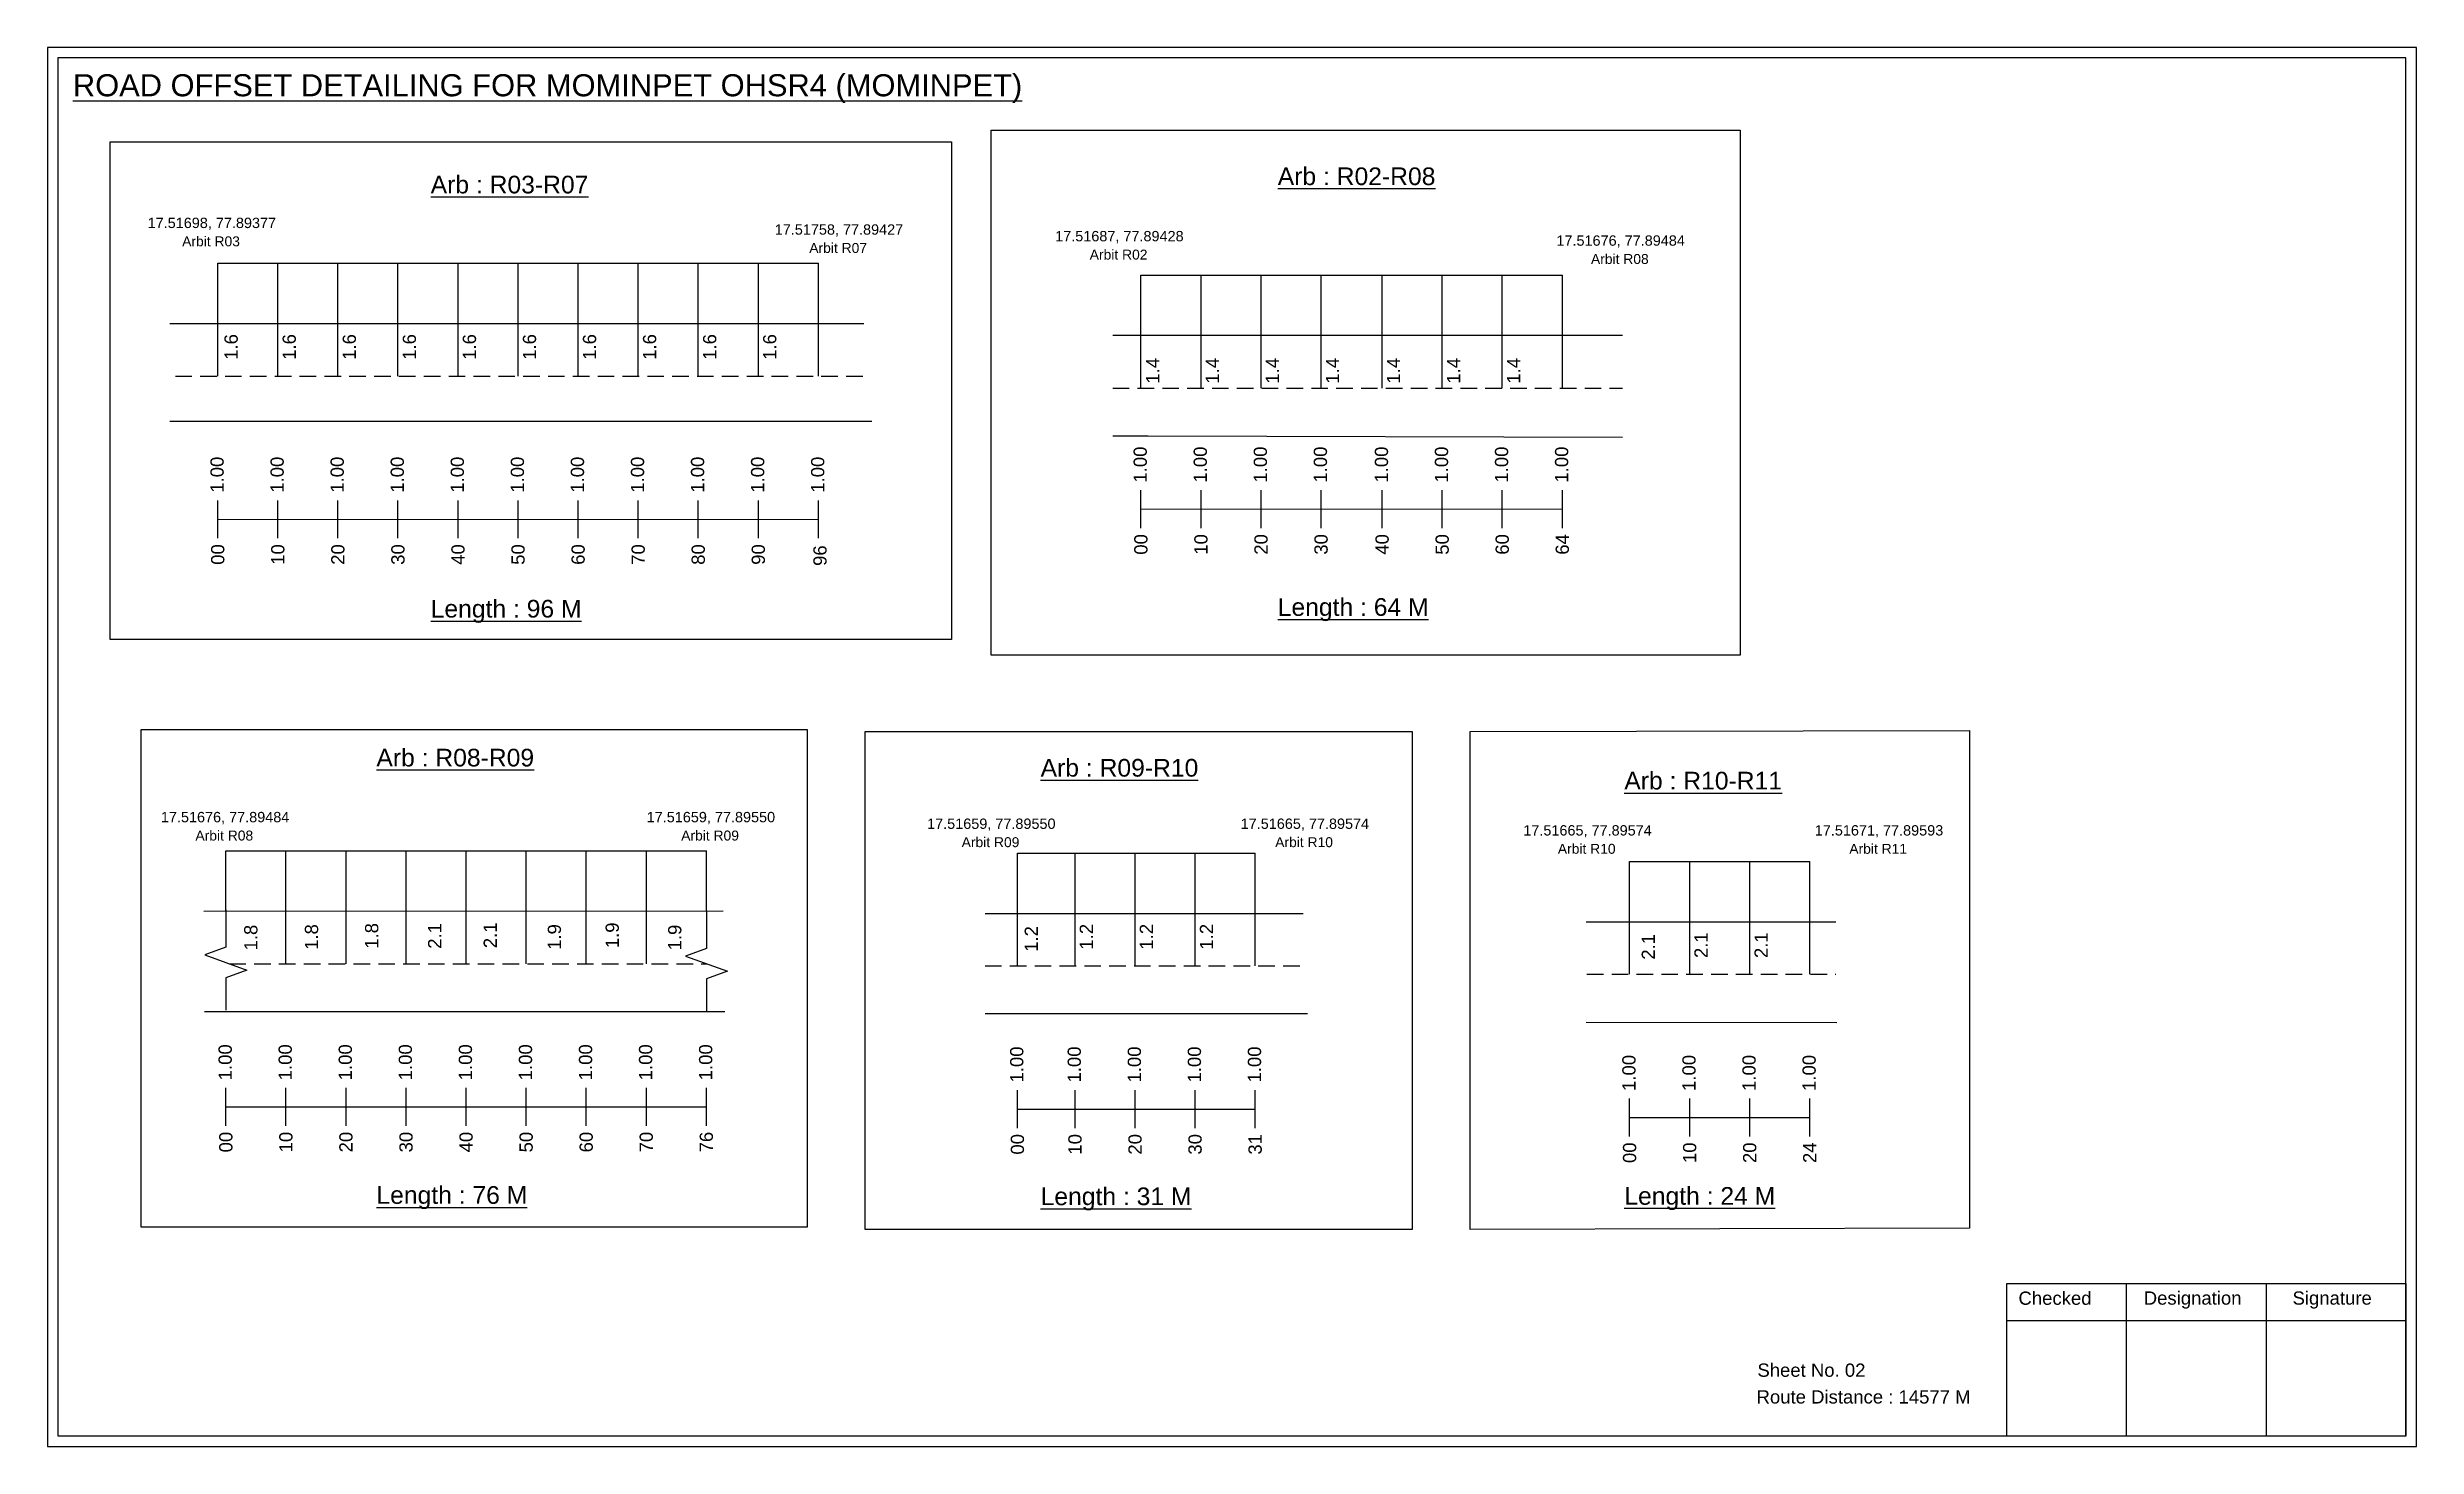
# Model space of a CAD drawing. Header units: inches. Extents: x 1446 to 12099, y 451 to 5049.
# Drawn here: x 3781 to 4318, y 2594 to 2911 of the extents above; entities that cross this region are included whole.
import ezdxf

# ---------------------------------------------------------------- set-up
doc = ezdxf.new("R2010")
doc.units = ezdxf.units.IN
doc.header["$MEASUREMENT"] = 0
doc.linetypes.add('DASHED2', pattern=[0.375, 0.25, -0.125])
doc.layers.add('PDF_Geometry', color=7, linetype='Continuous')
doc.layers.add('PDF_Text', color=5, linetype='Continuous')
doc.styles.add('PDF Arial', font='arial.ttf')
doc.styles.get("Standard").update_dxf_attribs({"font": 'arial.ttf'})

msp = doc.modelspace()

# ---------------------------------------------------------------- texts
at = {"color": 242, "true_color": 0xcd2027}
for s, height, p in [('%%UROAD OFFSET DETAILING FOR MOMINPET OHSR4 (MOMINPET)', 5, (3787.08, 2900.11)), ('%%UArb : R03-R07', 4, (3868.09, 2878.13)), ('%%UArb : R02-R08', 4, (4059.89, 2880.01)), ('%%ULength : 96 M', 4, (3868.09, 2782.13)), ('%%ULength : 64 M', 4, (4059.89, 2782.51)), ('%%UArb : R08-R09', 4, (3855.8, 2748.42)), ('%%UArb : R09-R10', 4, (4006.2, 2746.12)), ('%%UArb : R10-R11', 4, (4138.37, 2743.21)), ('%%ULength : 76 M', 4, (3855.8, 2649.42)), ('%%ULength : 31 M', 4, (4006.2, 2649.12)), ('%%ULength : 24 M', 4, (4138.37, 2649.21))]:
    msp.add_text(s, height=height, dxfattribs=at).set_placement(p)
at = {"color": 5}
for s, height, p in [('17.51698, 77.89377', 2.34, (3804, 2870.29)), ('17.51758, 77.89427', 2.34, (3946, 2868.79)), ('Arbit R03', 2.246, (3811.82, 2866.16)), ('Arbit R07', 2.246, (3953.82, 2864.66)), ('17.51687, 77.89428', 2.34, (4009.5, 2867.29)), ('Arbit R02', 2.246, (4017.32, 2863.16)), ('17.51676, 77.89484', 2.34, (4123, 2866.29)), ('Arbit R08', 2.246, (4130.82, 2862.16)), ('17.51676, 77.89484', 2.34, (3807, 2735.79)), ('17.51659, 77.89550', 2.34, (3917, 2735.79)), ('17.51659, 77.89550', 2.34, (3980.5, 2734.29)), ('17.51665, 77.89574', 2.34, (4051.5, 2734.29)), ('Arbit R08', 2.246, (3814.82, 2731.66)), ('Arbit R09', 2.246, (3924.82, 2731.66)), ('Arbit R09', 2.246, (3988.32, 2730.16)), ('Arbit R10', 2.246, (4059.32, 2730.16)), ('17.51665, 77.89574', 2.34, (4115.5, 2732.79)), ('Arbit R10', 2.246, (4123.32, 2728.66)), ('17.51671, 77.89593', 2.34, (4181.5, 2732.79)), ('Arbit R11', 2.246, (4189.32, 2728.66))]:
    msp.add_text(s, height=height, dxfattribs=at).set_placement(p)
for s, p in [('1.6', (3824.4, 2840.46)), ('1.6', (3837.56, 2840.46)), ('1.6', (3851.16, 2840.46)), ('1.6', (3864.76, 2840.46)), ('1.6', (3878.36, 2840.46)), ('1.6', (3891.96, 2840.46)), ('1.6', (3905.56, 2840.46)), ('1.6', (3919.16, 2840.46)), ('1.6', (3932.76, 2840.46)), ('1.6', (3946.36, 2840.46)), ('1.4', (4033.1, 2835.07)), ('1.4', (4046.59, 2835.07)), ('1.4', (4060.19, 2835.07)), ('1.4', (4073.79, 2835.07)), ('1.4', (4087.61, 2835.07)), ('1.4', (4101.21, 2835.07)), ('1.4', (4114.81, 2835.07)), ('1.8', (3828.86, 2706.77)), ('1.8', (3842.61, 2706.9)), ('1.8', (3856.23, 2707.15)), ('2.1', (3870.49, 2707.15)), ('2.1', (3883.08, 2707.28)), ('1.9', (3897.6, 2706.9)), ('1.9', (3910.7, 2707.28)), ('1.9', (3924.86, 2706.78)), ('1.2', (4005.59, 2706.46)), ('1.2', (4018.06, 2706.96)), ('1.2', (4031.66, 2706.96)), ('1.2', (4045.26, 2706.96)), ('2.1', (4145.3, 2704.68)), ('2.1', (4157.25, 2705.05)), ('2.1', (4170.85, 2705.05))]:
    msp.add_text(s, height=3, rotation=90).set_placement(p)
at = {"color": 217, "true_color": 0x93278f}
for s, p in [('1.00', (3821.22, 2810.38)), ('1.00', (3834.82, 2810.38)), ('1.00', (3848.42, 2810.38)), ('1.00', (3862.02, 2810.38)), ('1.00', (3875.62, 2810.38)), ('1.00', (3889.22, 2810.38)), ('1.00', (3902.82, 2810.38)), ('1.00', (3916.42, 2810.38)), ('1.00', (3930.02, 2810.38)), ('1.00', (3943.62, 2810.38)), ('1.00', (3957.22, 2810.38)), ('1.00', (4030.25, 2812.67)), ('1.00', (4043.85, 2812.67)), ('1.00', (4057.45, 2812.67)), ('1.00', (4071.05, 2812.67)), ('1.00', (4084.87, 2812.67)), ('1.00', (4098.47, 2812.67)), ('1.00', (4112.07, 2812.67)), ('1.00', (4125.67, 2812.67)), ('00', (4030.4, 2796.35)), ('10', (4044, 2796.35)), ('20', (4057.6, 2796.35)), ('30', (4071.2, 2796.35)), ('40', (4085.02, 2796.35)), ('50', (4098.62, 2796.35)), ('60', (4112.22, 2796.35)), ('64', (4125.82, 2796.35)), ('00', (3821.37, 2794.06)), ('10', (3834.97, 2794.06)), ('20', (3848.57, 2794.06)), ('30', (3862.17, 2794.06)), ('40', (3875.77, 2794.06)), ('50', (3889.37, 2794.06)), ('60', (3902.97, 2794.06)), ('70', (3916.57, 2794.06)), ('80', (3930.17, 2794.06)), ('90', (3943.77, 2794.06)), ('96', (3957.74, 2793.81)), ('1.00', (3823.05, 2677.38)), ('1.00', (3836.65, 2677.38)), ('1.00', (3850.25, 2677.38)), ('1.00', (3863.85, 2677.38)), ('1.00', (3877.45, 2677.38)), ('1.00', (3891.05, 2677.38)), ('1.00', (3904.65, 2677.38)), ('1.00', (3918.25, 2677.38)), ('1.00', (3931.85, 2677.38)), ('1.00', (4002.29, 2676.88)), ('1.00', (4015.32, 2676.88)), ('1.00', (4028.92, 2676.88)), ('1.00', (4042.52, 2676.88)), ('1.00', (4056.12, 2676.88)), ('1.00', (4140.91, 2674.97)), ('1.00', (4154.51, 2674.97)), ('1.00', (4168.11, 2674.97)), ('1.00', (4181.71, 2674.97)), ('00', (3823.2, 2661.06)), ('10', (3836.8, 2661.06)), ('20', (3850.4, 2661.06)), ('30', (3864, 2661.06)), ('40', (3877.6, 2661.06)), ('50', (3891.2, 2661.06)), ('60', (3904.8, 2661.06)), ('70', (3918.4, 2661.06)), ('76', (3932, 2661.06)), ('00', (4002.44, 2660.56)), ('10', (4015.47, 2660.56)), ('20', (4029.07, 2660.56)), ('30', (4042.67, 2660.56)), ('31', (4056.27, 2660.56)), ('00', (4141.06, 2658.65)), ('10', (4154.66, 2658.65)), ('20', (4168.26, 2658.65)), ('24', (4181.86, 2658.65))]:
    msp.add_text(s, height=3, rotation=90, dxfattribs=at).set_placement(p)
for s, p in [('Sheet No. 02', (4168.51, 2610.27)), ('Route Distance : 14577 M', (4168.32, 2604.22))]:
    msp.add_text(s, height=3).set_placement(p)
at = {"layer": 'PDF_Text', "color": 7, "attachment_point": 7, "style": 'PDF Arial'}
for s, insert, char_height in [('Checked', (4227.62, 2626.52), 3.001), ('Designation', (4255.99, 2625.69), 3.0006), ('Signature', (4289.68, 2625.69), 3.001)]:
    msp.add_mtext(s, dxfattribs=dict(at, insert=insert, char_height=char_height))

# ---------------------------------------------------------------- linework, layer by layer
at = {"color": 5}
for p, q in [((3819.89, 2862.32), (3955.89, 2862.32)), ((4028.93, 2859.61), (4124.34, 2859.61)), ((3821.73, 2729.32), (3930.53, 2729.32)), ((4000.96, 2728.82), (4054.8, 2728.82)), ((4139.58, 2726.91), (4180.38, 2726.91))]:
    msp.add_line(p, q, dxfattribs=at)
for p, q in [((3819.89, 2836.78), (3819.89, 2862.32)), ((3833.49, 2836.78), (3833.49, 2862.32)), ((3847.09, 2836.78), (3847.09, 2862.32)), ((3860.69, 2836.78), (3860.69, 2862.32)), ((3874.29, 2836.78), (3874.29, 2862.32)), ((3887.89, 2836.78), (3887.89, 2862.32)), ((3901.49, 2836.78), (3901.49, 2862.32)), ((3915.09, 2836.78), (3915.09, 2862.32)), ((3928.69, 2836.78), (3928.69, 2862.32)), ((3942.29, 2836.78), (3942.29, 2862.32)), ((3955.89, 2836.78), (3955.89, 2862.32)), ((4028.93, 2834.07), (4028.93, 2859.61)), ((4042.53, 2834.07), (4042.53, 2859.61)), ((4056.13, 2834.07), (4056.13, 2859.61)), ((4069.73, 2834.07), (4069.73, 2859.61)), ((4083.54, 2834.07), (4083.54, 2859.61)), ((4097.14, 2834.07), (4097.14, 2859.61)), ((4110.74, 2834.07), (4110.74, 2859.61)), ((4124.34, 2834.07), (4124.34, 2859.61)), ((3809.01, 2848.67), (3966.17, 2848.67)), ((4137.94, 2845.96), (4022.52, 2845.96)), ((3967.99, 2826.48), (3809.01, 2826.48)), ((4022.52, 2823.27), (4030.57, 2823.27)), ((4030.57, 2823.27), (4137.94, 2822.97)), ((3821.73, 2715.67), (3821.73, 2729.32)), ((3835.33, 2703.78), (3835.33, 2729.32)), ((3848.93, 2703.78), (3848.93, 2729.32)), ((3862.53, 2703.78), (3862.53, 2729.32)), ((3876.13, 2703.78), (3876.13, 2729.32)), ((3889.73, 2703.78), (3889.73, 2729.32)), ((3903.33, 2703.78), (3903.33, 2729.32)), ((3916.93, 2703.78), (3916.93, 2729.32)), ((3930.53, 2715.67), (3930.53, 2729.32)), ((4000.96, 2703.28), (4000.96, 2728.82)), ((4014, 2703.28), (4014, 2728.82)), ((4027.6, 2703.28), (4027.6, 2728.82)), ((4041.2, 2703.28), (4041.2, 2728.82)), ((4054.8, 2703.28), (4054.8, 2728.82)), ((4139.58, 2701.37), (4139.58, 2726.91)), ((4153.18, 2701.37), (4153.18, 2726.91)), ((4166.78, 2701.37), (4166.78, 2726.91)), ((4180.38, 2701.37), (4180.38, 2726.91)), ((3816.73, 2715.67), (3934.35, 2715.72)), ((3993.62, 2715.17), (4065.65, 2715.17)), ((4129.75, 2713.26), (4186.24, 2713.26)), ((3816.88, 2692.98), (3934.66, 2692.98)), ((3993.62, 2692.48), (4066.65, 2692.48)), ((4129.75, 2690.57), (4186.46, 2690.44))]:
    msp.add_line(p, q)
at = {"linetype": 'DASHED2', "ltscale": 15}
for p, q in [((3810.29, 2836.78), (3966.17, 2836.78)), ((4022.52, 2834.07), (4137.94, 2834.07)), ((3822.49, 2703.78), (3930.53, 2703.78)), ((3993.62, 2703.28), (4066.15, 2703.28)), ((4129.9, 2701.37), (4186.24, 2701.37))]:
    msp.add_line(p, q, dxfattribs=at)
at = {"color": 217, "true_color": 0x93278f}
for p, q in [((3819.89, 2800.08), (3819.89, 2808.64)), ((3833.49, 2800.08), (3833.49, 2808.64)), ((3847.09, 2800.08), (3847.09, 2808.64)), ((3860.69, 2800.08), (3860.69, 2808.64)), ((3874.29, 2800.08), (3874.29, 2808.64)), ((3887.89, 2800.08), (3887.89, 2808.64)), ((3901.49, 2800.08), (3901.49, 2808.64)), ((3915.09, 2800.08), (3915.09, 2808.64)), ((3928.69, 2800.08), (3928.69, 2808.64)), ((3942.29, 2800.08), (3942.29, 2808.64)), ((3955.89, 2800.08), (3955.89, 2808.64)), ((4028.93, 2802.38), (4028.93, 2810.94)), ((4028.93, 2806.65), (4124.34, 2806.71)), ((4042.53, 2802.38), (4042.53, 2810.94)), ((4056.13, 2802.38), (4056.13, 2810.94)), ((4069.73, 2802.38), (4069.73, 2810.94)), ((4083.54, 2802.38), (4083.54, 2810.94)), ((4097.14, 2802.38), (4097.14, 2810.94)), ((4110.74, 2802.38), (4110.74, 2810.94)), ((4124.34, 2802.38), (4124.34, 2810.94)), ((3819.89, 2804.35), (3955.89, 2804.38)), ((3821.73, 2667.08), (3821.73, 2675.64)), ((3835.33, 2667.08), (3835.33, 2675.64)), ((3848.93, 2667.08), (3848.93, 2675.64)), ((3862.53, 2667.08), (3862.53, 2675.64)), ((3876.13, 2667.08), (3876.13, 2675.64)), ((3889.73, 2667.08), (3889.73, 2675.64)), ((3903.33, 2667.08), (3903.33, 2675.64)), ((3916.93, 2667.08), (3916.93, 2675.64)), ((3930.53, 2667.08), (3930.53, 2675.64)), ((4000.96, 2666.58), (4000.96, 2675.14)), ((4014, 2666.58), (4014, 2675.14)), ((4027.6, 2666.58), (4027.6, 2675.14)), ((4041.2, 2666.58), (4041.2, 2675.14)), ((4054.8, 2666.58), (4054.8, 2675.14)), ((4139.58, 2664.67), (4139.58, 2673.23)), ((4153.18, 2664.67), (4153.18, 2673.23)), ((4166.78, 2664.67), (4166.78, 2673.23)), ((4180.38, 2664.67), (4180.38, 2673.23)), ((3821.73, 2671.35), (3930.53, 2671.35)), ((4000.96, 2670.85), (4054.8, 2670.87)), ((4139.58, 2668.94), (4180.38, 2668.95))]:
    msp.add_line(p, q, dxfattribs=at)
for points in [[(3995, 2892.44), (4164.61, 2892.44), (4164.61, 2773.62), (3995, 2773.62)], [(3795.5, 2889.8), (3986.05, 2889.8), (3986.05, 2777.12), (3795.5, 2777.12)], [(3802.5, 2756.8), (3953.35, 2756.8), (3953.35, 2644.12), (3802.5, 2644.12)], [(3966.5, 2756.3), (4090.3, 2756.3), (4090.3, 2643.62), (3966.5, 2643.62)], [(4103.5, 2756.3), (4216.5, 2756.59), (4216.5, 2643.91), (4103.5, 2643.62)]]:
    msp.add_lwpolyline(points, close=True)
at = {"linetype": 'Continuous'}
for points in [[(3821.71, 2715.95), (3821.71, 2707.52), (3816.97, 2705.79), (3826.45, 2702.34), (3821.71, 2700.61), (3821.71, 2693.26)], [(3930.53, 2715.67), (3930.53, 2707.24), (3925.79, 2705.51), (3935.27, 2702.06), (3930.53, 2700.33), (3930.53, 2692.98)]]:
    msp.add_lwpolyline(points, dxfattribs=at)
at = {"layer": 'PDF_Geometry'}
for points in [[(3781.3, 2911.18), (3781.3, 2594.47), (4317.77, 2594.47), (4317.77, 2911.18)], [(3783.63, 2908.85), (3783.63, 2596.89), (4315.35, 2596.89), (4315.35, 2908.85)]]:
    msp.add_lwpolyline(points, close=True, dxfattribs=at)
at = {"layer": 'PDF_Geometry', "color": 242, "true_color": 0xcc1f26}
msp.add_lwpolyline([(4315.35, 2596.8), (4225.01, 2596.8), (4225.01, 2631.41), (4315.35, 2631.41)], close=True, dxfattribs=at)
for points in [[(4251.99, 2631.41), (4251.99, 2596.8)], [(4283.72, 2631.41), (4283.72, 2596.8)], [(4225.01, 2623.03), (4315.35, 2623.03)]]:
    msp.add_lwpolyline(points, dxfattribs=at)

msp.set_redraw_order([(e.dxf.handle, doc.entitydb.next_handle()) for e in msp.query("TEXT MTEXT ATTDEF DIMENSION ARC_DIMENSION")])  # texts and dimensions are drawn at this point

doc.saveas('drawing.dxf')
